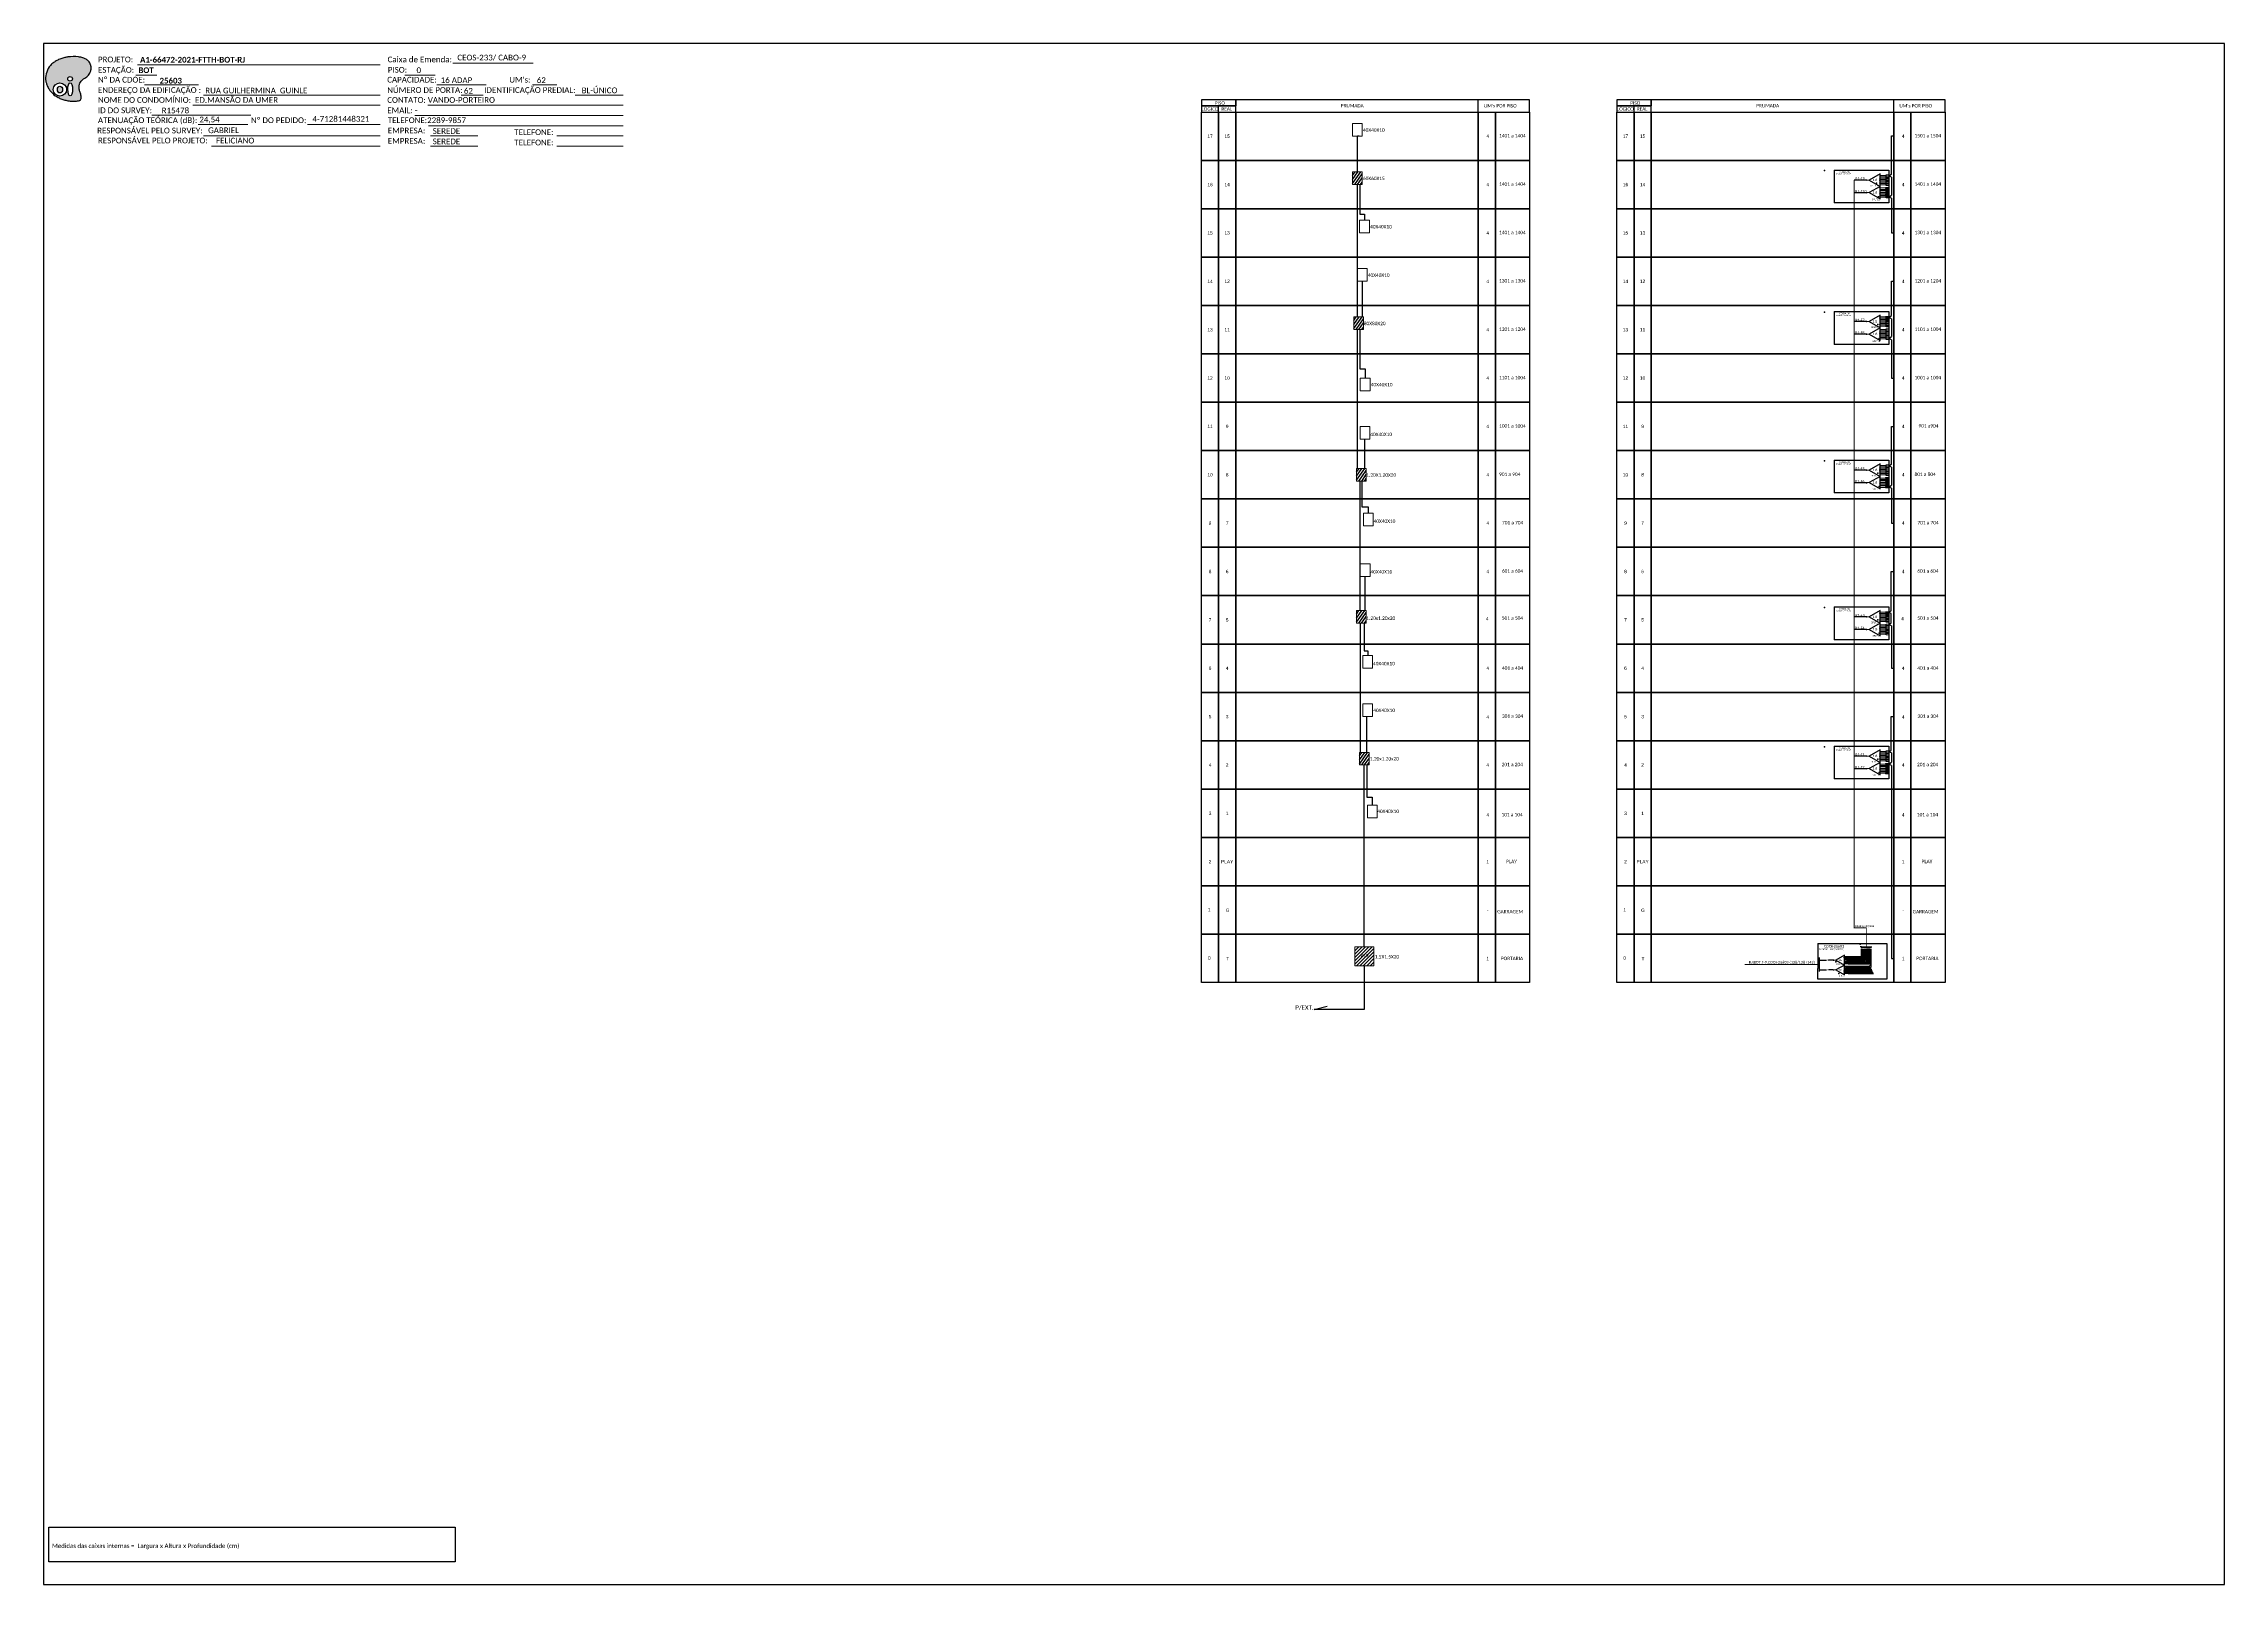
# Model space of a CAD drawing. Header units: metres. Extents: x -3 to 1679, y -2 to 592.
# Drawn here: x -3 to 838, y -2 to 592 of the extents above; entities that cross this region are included whole.
import ezdxf
from ezdxf.enums import TextEntityAlignment as Align

# ---------------------------------------------------------------- set-up
doc = ezdxf.new("R2010")
doc.units = ezdxf.units.M
doc.layers.add('CDOE', color=1, linetype='Continuous')
doc.styles.add('ARIAL', font='arial.ttf')
doc.styles.get("Standard").update_dxf_attribs({"font": 'arial.ttf'})
doc.styles.add('WMF-Calibri0', font='calibri.ttf')
doc.styles.add('WMF-Calibri1', font='calibrib.ttf')
doc.linetypes.add('RESERVA', pattern='A,0.5,-0.15,["RESERVA",Standard,S=0.18,R=0,X=0,Y=-0.1],-1.3', length=1.95)

# ---------------------------------------------------------------- blocks, each defined once
blk = doc.blocks.new('OI')
h = blk.add_hatch(color=40)
edge = h.paths.add_edge_path()
edge.add_spline(control_points=[(4.35, -0.67), (3.92, -0.99), (3.26, -1.5), (2.81, -2.59), (2.9, -3.5), (3.06, -4.27), (3.31, -4.85), (3.37, -5.39), (3.4, -5.88), (3.2, -6.4), (2.54, -6.61), (1.65, -6.63), (0.55, -6.67), (-0.56, -6.42), (-1.61, -6.14), (-2.77, -5.61), (-3.92, -4.77), (-4.89, -3.7), (-5.34, -2.65), (-5.6, -1.94), (-5.85, -0.96), (-5.71, 0.47), (-5.1, 2.02), (-4.14, 3.02), (-3.3, 3.61), (-2.37, 4.16), (-1.36, 4.44), (-0.56, 4.7), (0.79, 4.85), (2.24, 4.97), (3.79, 4.57), (4.67, 4.21), (5.44, 3.65), (5.76, 2.99), (6.03, 2.21), (6.01, 1.46), (5.72, 0.64), (5.31, 0.08), (4.88, -0.38), (4.51, -0.55), (4.35, -0.67)], knot_values=[0, 0, 0, 0, 1.60434, 2.417191, 3.427595, 4.282808, 4.776746, 5.304182, 5.888771, 6.258406, 6.858137, 7.79129, 8.986195, 10.124242, 11.187857, 12.242908, 13.953784, 15.414161, 16.515391, 17.349188, 17.675853, 19.552021, 21.515531, 22.568638, 23.63245, 24.621084, 25.782718, 26.745347, 27.142653, 29.870543, 31.004649, 31.921532, 32.709589, 33.801391, 34.042471, 35.192333, 35.971461, 36.628871, 37.254359, 37.836911, 37.836911, 37.836911, 37.836911], degree=3, periodic=0)
h.paths.add_polyline_path([(1.13, -0.87, -1), (-0.04, -0.87, -1)], flags=16)
edge = h.paths.add_edge_path(flags=16)
edge.add_ellipse((0.56, -3.59), major_axis=(-0.02, 1.71), ratio=0.361305, start_angle=0, end_angle=360)
h.paths.add_polyline_path([(-0.36, -3.62, -1), (-3.8, -3.62, -1)], flags=16)
edge = h.paths.add_edge_path(flags=0)
edge.add_ellipse((-2.08, -3.62), major_axis=(0, 0.885), ratio=0.758294, start_angle=0, end_angle=360)
at = {"color": 40}
for centre, radius in [((-2.08, -3.62), 1.72), ((0.54, -0.87), 0.587)]:
    blk.add_circle(centre, radius, dxfattribs=at)
blk.add_ellipse((-2.08, -3.62), major_axis=(0, 0.885), ratio=0.758294, start_param=-3.141592653589792, end_param=3.141592653589792, dxfattribs=at)
blk.add_ellipse((0.56, -3.59), major_axis=(-0.02, 1.71), ratio=0.361305, dxfattribs=at)
at = {"color": 40, "start_tangent": (-0.800898, -0.598801), "end_tangent": (-0.800898, -0.598801)}
blk.add_spline([(4.35, -0.67), (3.2, -1.78), (2.9, -2.54), (2.92, -3.55), (3.12, -4.38), (3.28, -4.85), (3.37, -5.37), (3.35, -5.95), (3.2, -6.29), (2.66, -6.55), (1.73, -6.63), (0.54, -6.62), (-0.58, -6.41), (-1.6, -6.11), (-2.56, -5.67), (-3.95, -4.67), (-4.89, -3.56), (-5.37, -2.56), (-5.64, -1.78), (-5.72, -1.46), (-5.63, 0.42), (-4.84, 2.22), (-4.13, 2.99), (-3.27, 3.62), (-2.4, 4.09), (-1.3, 4.47), (-0.37, 4.72), (0.02, 4.77), (2.75, 4.8), (3.85, 4.53), (4.69, 4.16), (5.31, 3.68), (5.85, 2.73), (5.93, 2.5), (5.94, 1.35), (5.67, 0.62), (5.29, 0.08), (4.84, -0.36), (4.35, -0.67)], degree=3, dxfattribs=at)
blk = doc.blocks.new('SPLT_1-8_DIV_DIR')
h = blk.add_hatch(color=3)
h.dxf.hatch_style = 1
edge = h.paths.add_edge_path()
edge.add_arc((12.8, 4), 0.242, 0, 360)
h = blk.add_hatch(color=3)
h.dxf.hatch_style = 1
edge = h.paths.add_edge_path()
edge.add_arc((13.3, 2.9), 0.242, 0, 360)
h = blk.add_hatch(color=3)
h.dxf.hatch_style = 1
edge = h.paths.add_edge_path()
edge.add_arc((13.8, 1.7), 0.242, 0, 360)
h = blk.add_hatch(color=3)
h.dxf.hatch_style = 1
edge = h.paths.add_edge_path()
edge.add_arc((14.3, 0.6), 0.242, 0, 360)
h = blk.add_hatch(color=3)
h.dxf.hatch_style = 1
edge = h.paths.add_edge_path()
edge.add_arc((14.8, -0.6), 0.242, 0, 360)
h = blk.add_hatch(color=3)
h.dxf.hatch_style = 1
edge = h.paths.add_edge_path()
edge.add_arc((15.3, -1.7), 0.242, 0, 360)
h = blk.add_hatch(color=3)
h.dxf.hatch_style = 1
edge = h.paths.add_edge_path()
edge.add_arc((15.8, -2.9), 0.242, 0, 360)
h = blk.add_hatch(color=3)
h.dxf.hatch_style = 1
edge = h.paths.add_edge_path()
edge.add_arc((16.3, -4), 0.242, 0, 360)
at = {"color": 1, "lineweight": 0}
blk.add_lwpolyline([(2.2, 0), (0, 0)], dxfattribs=at)
at = {"color": 1}
blk.add_lwpolyline([(11.9, 5.4), (2.2, 0), (11.9, -5.4), (11.9, 5.4)], dxfattribs=at)
at = {"color": 7, "lineweight": 0}
for points in [[(12.8, 4), (11.9, 4)], [(11.9, 2.9), (13.3, 2.9)], [(11.9, 1.7), (13.8, 1.7)], [(11.9, 0.6), (14.3, 0.6)], [(11.9, -0.6), (14.8, -0.6)], [(11.9, -1.7), (15.3, -1.7)], [(11.9, -2.9), (15.8, -2.9)], [(11.9, -4), (16.3, -4)]]:
    blk.add_lwpolyline(points, dxfattribs=at)
at = {"color": 3}
for centre in [(12.8, 4), (13.3, 2.9), (13.8, 1.7), (14.3, 0.6), (14.8, -0.6), (15.3, -1.7), (15.8, -2.9), (16.3, -4)]:
    blk.add_circle(centre, 0.242, dxfattribs=at)
at = {"color": 1, "style": 'ARIAL'}
for s, height, p in [('1:8', 2, (5.3, -0.9)), ('S1', 0.75, (10.5, 3.8)), ('S2', 0.75, (10.5, 2.6)), ('S3', 0.75, (10.5, 1.4)), ('S4', 0.75, (10.5, 0.2)), ('S5', 0.75, (10.5, -1)), ('S6', 0.75, (10.5, -2.1)), ('S7', 0.75, (10.5, -3.2)), ('S8', 0.75, (10.5, -4.4))]:
    blk.add_text(s, height=height, dxfattribs=at).set_placement(p)
blk = doc.blocks.new('A$C415C251F')
at = {"color": 3}
blk.add_point((0, 0), dxfattribs=at)
blk = doc.blocks.new('LEG_CDOIA8_C-SPLT_DIR')
at = {"color": 3}
blk.add_blockref('A$C415C251F', (0, 0), dxfattribs=at)
at = {"color": 1, "style": 'WMF-Calibri0', "flags": 4}
blk.add_attdef('CDO', (-26.8, -2.6), '', height=2, dxfattribs=at)
blk.add_attdef('MODELO', text='', height=1.5, dxfattribs=at).set_placement((-22.2, -4.5), align=Align.CENTER)
at = {"style": 'ARIAL', "flags": 4}
blk.add_attdef('SPLITAGEM', text='', height=1.5, dxfattribs=at).set_placement((-18.4, -12.6), align=Align.CENTER)
blk = doc.blocks.new('SPLITTER_')
blk.add_point((0, 0))
at = {"style": 'ARIAL', "flags": 4}
blk.add_attdef('SPLT', (0, -3.3), '', height=1.5, dxfattribs=at)
blk = doc.blocks.new('LEG_CDOIA8_C-SPLT_ESQ')
at = {"color": 3, "extrusion": (0, 0, -1), "xscale": -1, "zscale": -1}
blk.add_blockref('A$C415C251F', (0, 0), dxfattribs=at)
at = {"style": 'ARIAL', "flags": 4}
blk.add_attdef('SPLITAGEM', text='', height=1.5, dxfattribs=at).set_placement((18.6, -12.6), align=Align.CENTER)
at = {"color": 1, "style": 'WMF-Calibri0', "flags": 4}
blk.add_attdef('MODELO', text='', height=1.5, dxfattribs=at).set_placement((22.5, -4.5), align=Align.CENTER)
blk.add_attdef('CDO', (21.4, -2.6), '', height=2, dxfattribs=at)
blk = doc.blocks.new('SPLT_1-8_SC-APC')
at = {"color": 1, "lineweight": 0}
blk.add_lwpolyline([(-17, -7.5), (-19.3, -7.5)], dxfattribs=at)
at = {"color": 1}
blk.add_lwpolyline([(-7.4, -2.1), (-17, -7.5), (-7.4, -13), (-7.4, -2.1)], dxfattribs=at)
at = {"color": 3, "lineweight": 0}
for points in [[(-3, -3.5), (-7.4, -3.5)], [(-7.4, -4.7), (-3, -4.7)], [(-7.4, -5.8), (-3, -5.8)], [(-7.4, -7), (-3, -7)], [(-7.4, -8.1), (-3, -8.1)], [(-7.4, -9.3), (-3, -9.3)], [(-7.4, -10.4), (-3, -10.4)], [(-7.4, -11.6), (-3, -11.6)], [(-2.4, -3), (-2.4, -4)], [(-2.4, -3), (0, -3)], [(-2.4, -4), (0, -4)], [(-2.4, -4.2), (-2.4, -5.2)], [(-2.4, -4.2), (0, -4.2)], [(-2.4, -5.2), (0, -5.2)], [(-2.4, -5.3), (-2.4, -6.3)], [(-2.4, -5.3), (0, -5.3)], [(-2.4, -6.3), (0, -6.3)], [(-2.4, -6.5), (-2.4, -7.5)], [(-2.4, -6.5), (0, -6.5)], [(-2.4, -7.5), (0, -7.5)], [(-2.4, -7.6), (-2.4, -8.6)], [(-2.4, -7.6), (0, -7.6)], [(-2.4, -8.6), (0, -8.6)], [(-2.4, -8.8), (-2.4, -9.8)], [(-2.4, -8.8), (0, -8.8)], [(-2.4, -9.8), (0, -9.8)], [(-2.4, -9.9), (-2.4, -10.9)], [(-2.4, -9.9), (0, -9.9)], [(-2.4, -10.9), (0, -10.9)], [(-2.4, -11.1), (-2.4, -12.1)], [(-2.4, -11.1), (0, -11.1)], [(-2.4, -12.1), (0, -12.1)]]:
    blk.add_lwpolyline(points, dxfattribs=at)
for points in [[(-3, -3.2), (-2.4, -3.2), (-2.4, -3.8), (-3, -3.8)], [(-3, -4.4), (-2.4, -4.4), (-2.4, -5), (-3, -5)], [(-3, -5.5), (-2.4, -5.5), (-2.4, -6.1), (-3, -6.1)], [(-3, -6.7), (-2.4, -6.7), (-2.4, -7.3), (-3, -7.3)], [(-3, -7.8), (-2.4, -7.8), (-2.4, -8.4), (-3, -8.4)], [(-3, -9), (-2.4, -9), (-2.4, -9.6), (-3, -9.6)], [(-3, -10.1), (-2.4, -10.1), (-2.4, -10.7), (-3, -10.7)], [(-3, -11.3), (-2.4, -11.3), (-2.4, -11.9), (-3, -11.9)]]:
    blk.add_lwpolyline(points, close=True, dxfattribs=at)
at = {"color": 1, "style": 'ARIAL'}
for s, height, p in [('1:8', 2, (-13.9, -8.4)), ('S1', 0.75, (-8.7, -3.8)), ('S2', 0.75, (-8.7, -5)), ('S3', 0.75, (-8.7, -6.2)), ('S4', 0.75, (-8.7, -7.4)), ('S5', 0.75, (-8.7, -8.6)), ('S6', 0.75, (-8.7, -9.7)), ('S7', 0.75, (-8.7, -10.8)), ('S8', 0.75, (-8.7, -11.9))]:
    blk.add_text(s, height=height, dxfattribs=at).set_placement(p)

msp = doc.modelspace()

# ---------------------------------------------------------------- hatches: boundary and pattern name
h = msp.add_hatch(color=3)
h.dxf.hatch_style = 1
edge = h.paths.add_edge_path()
edge.add_arc((700.04, 538.96), 0.112, 0, 360)
h = msp.add_hatch(color=3)
h.dxf.hatch_style = 1
edge = h.paths.add_edge_path()
edge.add_arc((700, 534.08), 0.112, 0, 360)
h = msp.add_hatch(color=3)
h.dxf.hatch_style = 1
edge = h.paths.add_edge_path()
edge.add_arc((700, 479.53), 0.112, 0, 360)
h = msp.add_hatch(color=3)
h.dxf.hatch_style = 1
edge = h.paths.add_edge_path()
edge.add_arc((700.04, 484.41), 0.112, 0, 360)
h = msp.add_hatch(color=3)
h.dxf.hatch_style = 1
edge = h.paths.add_edge_path()
edge.add_arc((700, 422.26), 0.112, 0, 360)
h = msp.add_hatch(color=3)
h.dxf.hatch_style = 1
edge = h.paths.add_edge_path()
edge.add_arc((700.04, 427.14), 0.112, 0, 360)
h = msp.add_hatch(color=3)
h.dxf.hatch_style = 1
edge = h.paths.add_edge_path()
edge.add_arc((700.04, 370.55), 0.112, 0, 360)
h = msp.add_hatch(color=3)
h.dxf.hatch_style = 1
edge = h.paths.add_edge_path()
edge.add_arc((700, 365.67), 0.112, 0, 360)
h = msp.add_hatch(color=3)
h.dxf.hatch_style = 1
edge = h.paths.add_edge_path()
edge.add_arc((700, 312.01), 0.112, 0, 360)
h = msp.add_hatch(color=3)
h.dxf.hatch_style = 1
edge = h.paths.add_edge_path()
edge.add_arc((700.04, 316.89), 0.112, 0, 360)
at = {"linetype": 'Continuous'}
h = msp.add_hatch(dxfattribs=at)
h.set_pattern_fill('ANSI31', color=1, scale=0.289112, style=0)
h.set_pattern_definition([(45, (-812.6278, -571.0073), (-0.64907423, 0.64907423), [])])
h.paths.add_polyline_path([(506.29, 243.37), (502.64, 243.37), (502.64, 236.06), (509.95, 236.06), (509.95, 243.37)])
h.paths.add_polyline_path([(504.97, 239.13), (507.91, 239.13), (507.91, 240.73), (504.97, 240.73)], flags=24)
h = msp.add_hatch(color=3)
h.dxf.hatch_style = 1
edge = h.paths.add_edge_path()
edge.add_arc((687.24, 238.22), 0.0886, 0, 360)
h = msp.add_hatch(color=3)
h.dxf.hatch_style = 1
edge = h.paths.add_edge_path()
edge.add_arc((687.24, 234.46), 0.0886, 0, 360)
at = {"layer": 'CDOE', "linetype": 'Continuous'}
h = msp.add_hatch(dxfattribs=at)
h.set_pattern_fill('ANSI31', color=1, scale=0.2849, angle=10, style=0)
h.set_pattern_definition([(55, (-27.7875, 44.687), (-0.7409709, 0.5188334), [])])
h.paths.add_polyline_path([(505.5, 542.1), (501.76, 542.1), (501.76, 537.24), (505.5, 537.24)])
h.paths.add_polyline_path([(505.45, 538.63), (514.31, 538.63), (514.31, 540.62), (505.45, 540.62)], flags=9)
h = msp.add_hatch(dxfattribs=at)
h.set_pattern_fill('ANSI31', color=1, scale=0.2849, angle=10, style=0)
h.set_pattern_definition([(55, (-27.2813, -11.1991), (-0.7409709, 0.5188334), [])])
h.paths.add_polyline_path([(506, 486.21), (502.27, 486.21), (502.27, 481.36), (506, 481.36)])
h.paths.add_polyline_path([(505.96, 482.75), (514.82, 482.75), (514.82, 484.74), (505.96, 484.74)], flags=9)
h = msp.add_hatch(dxfattribs=at)
h.set_pattern_fill('ANSI31', color=1, scale=0.2849, angle=10, style=0)
h.set_pattern_definition([(55, (-26.2235, -69.64535), (-0.7409709, 0.5188334), [])])
h.paths.add_polyline_path([(507.06, 427.77), (503.33, 427.77), (503.33, 422.91), (507.06, 422.91)])
h.paths.add_polyline_path([(507.02, 424.3), (515.88, 424.3), (515.88, 426.29), (507.02, 426.29)], flags=9)
h = msp.add_hatch(dxfattribs=at)
h.set_pattern_fill('ANSI31', color=1, scale=0.2849, angle=10, style=0)
h.set_pattern_definition([(55, (-26.25155, -124.41395), (-0.7409709, 0.5188334), [])])
h.paths.add_polyline_path([(507.03, 373), (503.3, 373), (503.3, 368.14), (507.03, 368.14)])
h.paths.add_polyline_path([(506.99, 369.53), (515.85, 369.53), (515.85, 371.52), (506.99, 371.52)], flags=9)
h = msp.add_hatch(dxfattribs=at)
h.set_pattern_fill('ANSI31', color=1, scale=0.2849, angle=10, style=0)
h.set_pattern_definition([(55, (-25.1261, -179.069), (-0.7409709, 0.5188334), [])])
h.paths.add_polyline_path([(508.16, 318.34), (504.43, 318.34), (504.43, 313.49), (508.16, 313.49)])
h.paths.add_polyline_path([(508.11, 314.88), (516.98, 314.88), (516.98, 316.87), (508.11, 316.87)], flags=9)

# ---------------------------------------------------------------- linework, layer by layer
at = {"color": 7}
msp.add_lwpolyline([(-3.02, -2.43), (837.98, -2.43), (837.98, 591.57), (-3.02, 591.57)], close=True, dxfattribs=at)
at = {"lineweight": 0}
for points in [[(33.2, 583.45), (126.71, 583.45)], [(154.82, 584.06), (185.75, 584.06)], [(32.57, 579.42), (40.63, 579.42)], [(136.3, 579.47), (147.97, 579.47)], [(148.67, 575.64), (167.6, 575.64)], [(38.7, 564.05), (76.91, 564.05)], [(54.5, 567.83), (126.71, 567.83)], [(58.7, 571.66), (126.71, 571.66)], [(140.15, 563.84), (220.48, 563.84)], [(145.12, 567.83), (220.48, 567.83)], [(145.42, 559.86), (220.48, 559.86)]]:
    msp.add_lwpolyline(points, dxfattribs=at)
at = {"color": 7, "lineweight": 0}
for points in [[(35.84, 575.64), (56.73, 575.64)], [(185.52, 575.64), (194.95, 575.64)], [(158, 571.66), (166.55, 571.66)], [(201.94, 571.66), (220.44, 571.66)], [(56.59, 560.4), (75.68, 560.4)], [(58.7, 556.03), (126.71, 556.03)], [(98.72, 560.4), (126.73, 560.4)], [(146.17, 556.03), (164.39, 556.03)], [(194.91, 556.03), (220.48, 556.03)], [(61.76, 552.04), (126.71, 552.04)], [(146.17, 552.04), (164.39, 552.04)], [(194.91, 552.04), (220.48, 552.04)]]:
    msp.add_lwpolyline(points, dxfattribs=at)
at = {"color": 0}
for points in [[(443.52, 567.55), (456.7, 567.55), (456.7, 569.89), (443.52, 569.89)], [(443.52, 565.21), (456.7, 565.21), (456.7, 567.55), (443.52, 567.55)], [(603.73, 567.55), (616.91, 567.55), (616.91, 569.89), (603.73, 569.89)], [(603.73, 565.21), (616.91, 565.21), (616.91, 567.55), (603.73, 567.55)], [(-1.01, 19.57), (155.73, 19.57), (155.73, 6.22), (-1.01, 6.22)]]:
    msp.add_lwpolyline(points, close=True, dxfattribs=at)
for points in [[(443.52, 565.21), (450.11, 565.21), (450.11, 546.56), (443.52, 546.56)], [(450.11, 565.21), (456.7, 565.21), (456.7, 546.56), (450.11, 546.56)], [(456.7, 565.21), (550.26, 565.21), (550.26, 546.56), (456.7, 546.56)], [(550.26, 565.21), (556.85, 565.21), (556.85, 546.56), (550.26, 546.56)], [(556.85, 565.21), (570.03, 565.21), (570.03, 546.56), (556.85, 546.56)], [(603.73, 565.21), (610.32, 565.21), (610.32, 546.56), (603.73, 546.56)], [(610.32, 565.21), (616.91, 565.21), (616.91, 546.56), (610.32, 546.56)], [(616.91, 565.21), (710.46, 565.21), (710.46, 546.56), (616.91, 546.56)], [(710.46, 565.21), (717.05, 565.21), (717.05, 546.56), (710.46, 546.56)], [(717.05, 565.21), (730.24, 565.21), (730.24, 546.56), (717.05, 546.56)], [(443.52, 546.56), (450.11, 546.56), (450.11, 527.92), (443.52, 527.92)], [(450.11, 546.56), (456.7, 546.56), (456.7, 527.92), (450.11, 527.92)], [(456.7, 546.56), (550.26, 546.56), (550.26, 527.92), (456.7, 527.92)], [(550.26, 546.56), (556.85, 546.56), (556.85, 527.92), (550.26, 527.92)], [(556.85, 546.56), (570.03, 546.56), (570.03, 527.92), (556.85, 527.92)], [(603.73, 546.56), (610.32, 546.56), (610.32, 527.92), (603.73, 527.92)], [(610.32, 546.56), (616.91, 546.56), (616.91, 527.92), (610.32, 527.92)], [(616.91, 546.56), (710.46, 546.56), (710.46, 527.92), (616.91, 527.92)], [(710.46, 546.56), (717.05, 546.56), (717.05, 527.92), (710.46, 527.92)], [(717.05, 546.56), (730.24, 546.56), (730.24, 527.92), (717.05, 527.92)], [(443.52, 527.92), (450.11, 527.92), (450.11, 509.27), (443.52, 509.27)], [(450.11, 527.92), (456.7, 527.92), (456.7, 509.27), (450.11, 509.27)], [(456.7, 527.92), (550.26, 527.92), (550.26, 509.27), (456.7, 509.27)], [(550.26, 527.92), (556.85, 527.92), (556.85, 509.27), (550.26, 509.27)], [(556.85, 527.92), (570.03, 527.92), (570.03, 509.27), (556.85, 509.27)], [(603.73, 527.92), (610.32, 527.92), (610.32, 509.27), (603.73, 509.27)], [(610.32, 527.92), (616.91, 527.92), (616.91, 509.27), (610.32, 509.27)], [(616.91, 527.92), (710.46, 527.92), (710.46, 509.27), (616.91, 509.27)], [(710.46, 527.92), (717.05, 527.92), (717.05, 509.27), (710.46, 509.27)], [(717.05, 527.92), (730.24, 527.92), (730.24, 509.27), (717.05, 509.27)], [(443.52, 509.27), (450.11, 509.27), (450.11, 490.63), (443.52, 490.63)], [(450.11, 509.27), (456.7, 509.27), (456.7, 490.63), (450.11, 490.63)], [(456.7, 509.27), (550.26, 509.27), (550.26, 490.63), (456.7, 490.63)], [(550.26, 509.27), (556.85, 509.27), (556.85, 490.63), (550.26, 490.63)], [(556.85, 509.27), (570.03, 509.27), (570.03, 490.63), (556.85, 490.63)], [(603.73, 509.27), (610.32, 509.27), (610.32, 490.63), (603.73, 490.63)], [(610.32, 509.27), (616.91, 509.27), (616.91, 490.63), (610.32, 490.63)], [(616.91, 509.27), (710.46, 509.27), (710.46, 490.63), (616.91, 490.63)], [(710.46, 509.27), (717.05, 509.27), (717.05, 490.63), (710.46, 490.63)], [(717.05, 509.27), (730.24, 509.27), (730.24, 490.63), (717.05, 490.63)], [(443.52, 490.63), (450.11, 490.63), (450.11, 471.98), (443.52, 471.98)], [(450.11, 490.63), (456.7, 490.63), (456.7, 471.98), (450.11, 471.98)], [(456.7, 490.63), (550.26, 490.63), (550.26, 471.98), (456.7, 471.98)], [(550.26, 490.63), (556.85, 490.63), (556.85, 471.98), (550.26, 471.98)], [(556.85, 490.63), (570.03, 490.63), (570.03, 471.98), (556.85, 471.98)], [(603.73, 490.63), (610.32, 490.63), (610.32, 471.98), (603.73, 471.98)], [(610.32, 490.63), (616.91, 490.63), (616.91, 471.98), (610.32, 471.98)], [(616.91, 490.63), (710.46, 490.63), (710.46, 471.98), (616.91, 471.98)], [(710.46, 490.63), (717.05, 490.63), (717.05, 471.98), (710.46, 471.98)], [(717.05, 490.63), (730.24, 490.63), (730.24, 471.98), (717.05, 471.98)], [(443.52, 471.98), (450.11, 471.98), (450.11, 453.33), (443.52, 453.33)], [(450.11, 471.98), (456.7, 471.98), (456.7, 453.33), (450.11, 453.33)], [(456.7, 471.98), (550.26, 471.98), (550.26, 453.33), (456.7, 453.33)], [(550.26, 471.98), (556.85, 471.98), (556.85, 453.33), (550.26, 453.33)], [(556.85, 471.98), (570.03, 471.98), (570.03, 453.33), (556.85, 453.33)], [(603.73, 471.98), (610.32, 471.98), (610.32, 453.33), (603.73, 453.33)], [(610.32, 471.98), (616.91, 471.98), (616.91, 453.33), (610.32, 453.33)], [(616.91, 471.98), (710.46, 471.98), (710.46, 453.33), (616.91, 453.33)], [(710.46, 471.98), (717.05, 471.98), (717.05, 453.33), (710.46, 453.33)], [(717.05, 471.98), (730.24, 471.98), (730.24, 453.33), (717.05, 453.33)], [(443.52, 453.33), (450.11, 453.33), (450.11, 434.69), (443.52, 434.69)], [(450.11, 453.33), (456.7, 453.33), (456.7, 434.69), (450.11, 434.69)], [(456.7, 453.33), (550.26, 453.33), (550.26, 434.69), (456.7, 434.69)], [(550.26, 453.33), (556.85, 453.33), (556.85, 434.69), (550.26, 434.69)], [(556.85, 453.33), (570.03, 453.33), (570.03, 434.69), (556.85, 434.69)], [(603.73, 453.33), (610.32, 453.33), (610.32, 434.69), (603.73, 434.69)], [(610.32, 453.33), (616.91, 453.33), (616.91, 434.69), (610.32, 434.69)], [(616.91, 453.33), (710.46, 453.33), (710.46, 434.69), (616.91, 434.69)], [(710.46, 453.33), (717.05, 453.33), (717.05, 434.69), (710.46, 434.69)], [(717.05, 453.33), (730.24, 453.33), (730.24, 434.69), (717.05, 434.69)], [(443.52, 434.69), (450.11, 434.69), (450.11, 416.04), (443.52, 416.04)], [(450.11, 434.69), (456.7, 434.69), (456.7, 416.04), (450.11, 416.04)], [(456.7, 434.69), (550.26, 434.69), (550.26, 416.04), (456.7, 416.04)], [(550.26, 434.69), (556.85, 434.69), (556.85, 416.04), (550.26, 416.04)], [(556.85, 434.69), (570.03, 434.69), (570.03, 416.04), (556.85, 416.04)], [(603.73, 434.69), (610.32, 434.69), (610.32, 416.04), (603.73, 416.04)], [(610.32, 434.69), (616.91, 434.69), (616.91, 416.04), (610.32, 416.04)], [(616.91, 434.69), (710.46, 434.69), (710.46, 416.04), (616.91, 416.04)], [(710.46, 434.69), (717.05, 434.69), (717.05, 416.04), (710.46, 416.04)], [(717.05, 434.69), (730.24, 434.69), (730.24, 416.04), (717.05, 416.04)], [(443.52, 416.04), (450.11, 416.04), (450.11, 397.39), (443.52, 397.39)], [(450.11, 416.04), (456.7, 416.04), (456.7, 397.39), (450.11, 397.39)], [(456.7, 416.04), (550.26, 416.04), (550.26, 397.39), (456.7, 397.39)], [(550.26, 416.04), (556.85, 416.04), (556.85, 397.39), (550.26, 397.39)], [(556.85, 416.04), (570.03, 416.04), (570.03, 397.39), (556.85, 397.39)], [(603.73, 416.04), (610.32, 416.04), (610.32, 397.39), (603.73, 397.39)], [(610.32, 416.04), (616.91, 416.04), (616.91, 397.39), (610.32, 397.39)], [(616.91, 416.04), (710.46, 416.04), (710.46, 397.39), (616.91, 397.39)], [(710.46, 416.04), (717.05, 416.04), (717.05, 397.39), (710.46, 397.39)], [(717.05, 416.04), (730.24, 416.04), (730.24, 397.39), (717.05, 397.39)], [(443.52, 397.39), (450.11, 397.39), (450.11, 378.75), (443.52, 378.75)], [(450.11, 397.39), (456.7, 397.39), (456.7, 378.75), (450.11, 378.75)], [(456.7, 397.39), (550.26, 397.39), (550.26, 378.75), (456.7, 378.75)], [(550.26, 397.39), (556.85, 397.39), (556.85, 378.75), (550.26, 378.75)], [(556.85, 397.39), (570.03, 397.39), (570.03, 378.75), (556.85, 378.75)], [(603.73, 397.39), (610.32, 397.39), (610.32, 378.75), (603.73, 378.75)], [(610.32, 397.39), (616.91, 397.39), (616.91, 378.75), (610.32, 378.75)], [(616.91, 397.39), (710.46, 397.39), (710.46, 378.75), (616.91, 378.75)], [(710.46, 397.39), (717.05, 397.39), (717.05, 378.75), (710.46, 378.75)], [(717.05, 397.39), (730.24, 397.39), (730.24, 378.75), (717.05, 378.75)], [(443.52, 378.75), (450.11, 378.75), (450.11, 360.1), (443.52, 360.1)], [(450.11, 378.75), (456.7, 378.75), (456.7, 360.1), (450.11, 360.1)], [(456.7, 378.75), (550.26, 378.75), (550.26, 360.1), (456.7, 360.1)], [(550.26, 378.75), (556.85, 378.75), (556.85, 360.1), (550.26, 360.1)], [(556.85, 378.75), (570.03, 378.75), (570.03, 360.1), (556.85, 360.1)], [(603.73, 378.75), (610.32, 378.75), (610.32, 360.1), (603.73, 360.1)], [(610.32, 378.75), (616.91, 378.75), (616.91, 360.1), (610.32, 360.1)], [(616.91, 378.75), (710.46, 378.75), (710.46, 360.1), (616.91, 360.1)], [(710.46, 378.75), (717.05, 378.75), (717.05, 360.1), (710.46, 360.1)], [(717.05, 378.75), (730.24, 378.75), (730.24, 360.1), (717.05, 360.1)], [(443.52, 360.1), (450.11, 360.1), (450.11, 341.46), (443.52, 341.46)], [(450.11, 360.1), (456.7, 360.1), (456.7, 341.46), (450.11, 341.46)], [(456.7, 360.1), (550.26, 360.1), (550.26, 341.46), (456.7, 341.46)], [(550.26, 360.1), (556.85, 360.1), (556.85, 341.46), (550.26, 341.46)], [(556.85, 360.1), (570.03, 360.1), (570.03, 341.46), (556.85, 341.46)], [(603.73, 360.1), (610.32, 360.1), (610.32, 341.46), (603.73, 341.46)], [(610.32, 360.1), (616.91, 360.1), (616.91, 341.46), (610.32, 341.46)], [(616.91, 360.1), (710.46, 360.1), (710.46, 341.46), (616.91, 341.46)], [(710.46, 360.1), (717.05, 360.1), (717.05, 341.46), (710.46, 341.46)], [(717.05, 360.1), (730.24, 360.1), (730.24, 341.46), (717.05, 341.46)], [(443.52, 341.46), (450.11, 341.46), (450.11, 322.81), (443.52, 322.81)], [(450.11, 341.46), (456.7, 341.46), (456.7, 322.81), (450.11, 322.81)], [(456.7, 341.46), (550.26, 341.46), (550.26, 322.81), (456.7, 322.81)], [(550.26, 341.46), (556.85, 341.46), (556.85, 322.81), (550.26, 322.81)], [(556.85, 341.46), (570.03, 341.46), (570.03, 322.81), (556.85, 322.81)], [(603.73, 341.46), (610.32, 341.46), (610.32, 322.81), (603.73, 322.81)], [(610.32, 341.46), (616.91, 341.46), (616.91, 322.81), (610.32, 322.81)], [(616.91, 341.46), (710.46, 341.46), (710.46, 322.81), (616.91, 322.81)], [(710.46, 341.46), (717.05, 341.46), (717.05, 322.81), (710.46, 322.81)], [(717.05, 341.46), (730.24, 341.46), (730.24, 322.81), (717.05, 322.81)], [(443.52, 322.81), (450.11, 322.81), (450.11, 304.16), (443.52, 304.16)], [(450.11, 322.81), (456.7, 322.81), (456.7, 304.16), (450.11, 304.16)], [(456.7, 322.81), (550.26, 322.81), (550.26, 304.16), (456.7, 304.16)], [(550.26, 322.81), (556.85, 322.81), (556.85, 304.16), (550.26, 304.16)], [(556.85, 322.81), (570.03, 322.81), (570.03, 304.16), (556.85, 304.16)], [(603.73, 322.81), (610.32, 322.81), (610.32, 304.16), (603.73, 304.16)], [(610.32, 322.81), (616.91, 322.81), (616.91, 304.16), (610.32, 304.16)], [(616.91, 322.81), (710.46, 322.81), (710.46, 304.16), (616.91, 304.16)], [(710.46, 322.81), (717.05, 322.81), (717.05, 304.16), (710.46, 304.16)], [(717.05, 322.81), (730.24, 322.81), (730.24, 304.16), (717.05, 304.16)], [(443.52, 304.16), (450.11, 304.16), (450.11, 285.52), (443.52, 285.52)], [(450.11, 304.16), (456.7, 304.16), (456.7, 285.52), (450.11, 285.52)], [(456.7, 304.16), (550.26, 304.16), (550.26, 285.52), (456.7, 285.52)], [(550.26, 304.16), (556.85, 304.16), (556.85, 285.52), (550.26, 285.52)], [(556.85, 304.16), (570.03, 304.16), (570.03, 285.52), (556.85, 285.52)], [(603.73, 304.16), (610.32, 304.16), (610.32, 285.52), (603.73, 285.52)], [(610.32, 304.16), (616.91, 304.16), (616.91, 285.52), (610.32, 285.52)], [(616.91, 304.16), (710.46, 304.16), (710.46, 285.52), (616.91, 285.52)], [(710.46, 304.16), (717.05, 304.16), (717.05, 285.52), (710.46, 285.52)], [(717.05, 304.16), (730.24, 304.16), (730.24, 285.52), (717.05, 285.52)], [(443.52, 285.52), (450.11, 285.52), (450.11, 266.87), (443.52, 266.87)], [(450.11, 285.52), (456.7, 285.52), (456.7, 266.87), (450.11, 266.87)], [(456.7, 285.52), (550.26, 285.52), (550.26, 266.87), (456.7, 266.87)], [(550.26, 285.52), (556.85, 285.52), (556.85, 266.87), (550.26, 266.87)], [(556.85, 285.52), (570.03, 285.52), (570.03, 266.87), (556.85, 266.87)], [(603.73, 285.52), (610.32, 285.52), (610.32, 266.87), (603.73, 266.87)], [(610.32, 285.52), (616.91, 285.52), (616.91, 266.87), (610.32, 266.87)], [(616.91, 285.52), (710.46, 285.52), (710.46, 266.87), (616.91, 266.87)], [(710.46, 285.52), (717.05, 285.52), (717.05, 266.87), (710.46, 266.87)], [(717.05, 285.52), (730.24, 285.52), (730.24, 266.87), (717.05, 266.87)], [(443.52, 266.87), (450.11, 266.87), (450.11, 248.22), (443.52, 248.22)], [(450.11, 266.87), (456.7, 266.87), (456.7, 248.22), (450.11, 248.22)], [(456.7, 266.87), (550.26, 266.87), (550.26, 248.22), (456.7, 248.22)], [(550.26, 266.87), (556.85, 266.87), (556.85, 248.22), (550.26, 248.22)], [(556.85, 266.87), (570.03, 266.87), (570.03, 248.22), (556.85, 248.22)], [(603.73, 266.87), (610.32, 266.87), (610.32, 248.22), (603.73, 248.22)], [(610.32, 266.87), (616.91, 266.87), (616.91, 248.22), (610.32, 248.22)], [(616.91, 266.87), (710.46, 266.87), (710.46, 248.22), (616.91, 248.22)], [(710.46, 266.87), (717.05, 266.87), (717.05, 248.22), (710.46, 248.22)], [(717.05, 266.87), (730.24, 266.87), (730.24, 248.22), (717.05, 248.22)], [(443.52, 248.22), (450.11, 248.22), (450.11, 229.58), (443.52, 229.58)], [(450.11, 248.22), (456.7, 248.22), (456.7, 229.58), (450.11, 229.58)], [(456.7, 248.22), (550.26, 248.22), (550.26, 229.58), (456.7, 229.58)], [(550.26, 248.22), (556.85, 248.22), (556.85, 229.58), (550.26, 229.58)], [(556.85, 248.22), (570.03, 248.22), (570.03, 229.58), (556.85, 229.58)], [(603.73, 248.22), (610.32, 248.22), (610.32, 229.58), (603.73, 229.58)], [(610.32, 248.22), (616.91, 248.22), (616.91, 229.58), (610.32, 229.58)], [(616.91, 248.22), (710.46, 248.22), (710.46, 229.58), (616.91, 229.58)], [(710.46, 248.22), (717.05, 248.22), (717.05, 229.58), (710.46, 229.58)], [(717.05, 248.22), (730.24, 248.22), (730.24, 229.58), (717.05, 229.58)]]:
    msp.add_lwpolyline(points, close=True)
for points in [[(450.11, 565.21), (450.11, 567.55)], [(456.7, 565.21), (570.03, 565.21), (570.03, 569.89), (456.7, 569.89), (456.7, 569.89), (456.7, 567.55)], [(550.25, 565.21), (550.25, 569.89)], [(610.32, 565.21), (610.32, 567.55)], [(616.91, 565.21), (730.24, 565.21), (730.24, 569.89), (616.91, 569.89), (616.91, 569.89), (616.91, 567.55)], [(710.46, 565.21), (710.46, 569.89)], [(504.29, 555.89), (503.63, 555.89)]]:
    msp.add_lwpolyline(points)
at = {"color": 0, "lineweight": 0}
for points in [[(501.74, 560.8), (505.52, 560.8), (505.52, 555.89), (501.74, 555.89)], [(504.5, 523.5), (508.27, 523.5), (508.27, 518.6), (504.5, 518.6)], [(503.63, 504.86), (507.4, 504.86), (507.4, 499.95), (503.63, 499.95)], [(504.76, 462.66), (508.53, 462.66), (508.53, 457.75), (504.76, 457.75)], [(504.67, 444.01), (508.44, 444.01), (508.44, 439.1), (504.67, 439.1)], [(505.94, 410.55), (509.71, 410.55), (509.71, 405.64), (505.94, 405.64)], [(504.75, 391.05), (508.52, 391.05), (508.52, 386.15), (504.75, 386.15)], [(505.71, 355.67), (509.48, 355.67), (509.48, 350.76), (505.71, 350.76)], [(505.72, 337.09), (509.49, 337.09), (509.49, 332.18), (505.72, 332.18)], [(507.48, 297.97), (511.25, 297.97), (511.25, 293.06), (507.48, 293.06)]]:
    msp.add_lwpolyline(points, close=True, dxfattribs=at)
at = {"color": 3}
for points in [[(503.63, 542.15), (503.63, 555.89)], [(709.58, 541.3), (709.58, 556.08), (710.46, 556.08)], [(709.58, 540.08), (708.62, 540.56), (709.58, 541.3)], [(709.58, 540.08), (709.58, 533.17)], [(503.63, 486.21), (503.63, 537.24)], [(504.57, 537.24), (504.57, 525.87), (506.38, 525.87), (506.38, 523.5)], [(709.58, 531.95), (708.62, 532.43), (709.58, 533.17)], [(709.58, 531.95), (709.58, 518.6), (710.46, 518.6)], [(505.52, 499.95), (505.52, 486.21)], [(709.58, 486.75), (709.58, 499.95), (710.46, 499.95)], [(503.63, 427.77), (503.63, 481.3)], [(504.61, 481.3), (504.61, 466.25), (506.65, 466.25), (506.65, 462.66)], [(709.58, 485.53), (708.62, 486.01), (709.58, 486.75)], [(709.58, 485.53), (709.58, 478.62)], [(709.58, 477.4), (708.62, 477.88), (709.58, 478.62)], [(709.58, 477.4), (709.58, 462.66), (710.46, 462.66)], [(506.55, 427.77), (506.55, 439.1)], [(709.58, 429.48), (709.58, 444.01), (710.46, 444.01)], [(709.58, 428.26), (708.62, 428.74), (709.58, 429.48)], [(504.67, 378.75), (504.67, 422.91)], [(505.4, 422.91), (505.4, 412.99), (507.82, 412.99), (507.82, 410.55)], [(709.58, 420.13), (708.62, 420.61), (709.58, 421.35)], [(709.58, 428.26), (709.58, 421.35)], [(709.58, 420.13), (709.58, 406.72), (710.46, 406.72)], [(709.44, 372.96), (709.44, 388.07), (710.46, 388.07)], [(504.71, 373.04), (504.67, 378.75)], [(506.63, 373.04), (506.63, 386.15)], [(709.44, 371.92), (708.62, 372.33), (709.44, 372.96)], [(709.44, 368.26), (709.44, 371.92)], [(504.75, 368.18), (504.75, 318.34)], [(506.2, 368.18), (506.2, 357.47), (507.6, 357.47), (507.6, 355.67)], [(709.58, 367.15), (708.62, 367.63), (709.44, 368.26)], [(709.58, 367.15), (709.58, 350.78), (710.46, 350.78)], [(507.32, 318.34), (507.32, 332.18)], [(709.44, 319.22), (709.44, 332.13), (710.46, 332.13)], [(506.29, 243.37), (506.29, 313.49)], [(507.25, 313.49), (507.25, 301.11), (509.37, 301.11), (509.37, 297.97)], [(709.58, 318.11), (708.62, 318.6), (709.44, 319.22)], [(709.58, 313.31), (708.62, 313.8), (709.58, 314.53)], [(709.58, 318.11), (709.58, 314.53)], [(709.58, 313.31), (709.58, 238.9), (710.46, 238.9)], [(681.7, 238.22), (684.55, 238.22), (684.55, 238.22)], [(687.15, 238.22), (685.36, 238.22)]]:
    msp.add_lwpolyline(points, dxfattribs=at)
at = {"color": 1, "lineweight": 0}
for points in [[(501.76, 542.1), (505.5, 542.1), (505.5, 537.24), (501.76, 537.24)], [(502.27, 486.21), (506, 486.21), (506, 481.36), (502.27, 481.36)], [(503.33, 427.77), (507.06, 427.77), (507.06, 422.91), (503.33, 422.91)], [(503.3, 373.04), (507.03, 373.04), (507.03, 368.18), (503.3, 368.18)], [(504.43, 318.34), (508.16, 318.34), (508.16, 313.49), (504.43, 313.49)], [(502.64, 243.37), (509.95, 243.37), (509.95, 236.06), (502.64, 236.06)]]:
    msp.add_lwpolyline(points, close=True, dxfattribs=at)
at = {"color": 1}
for points in [[(687.54, 542.79), (708.58, 542.79), (708.58, 530.16), (687.54, 530.16)], [(687.54, 542.79), (687.54, 530.16)], [(687.54, 488.24), (708.58, 488.24), (708.58, 475.6), (687.54, 475.6)], [(687.54, 488.24), (687.54, 475.6)], [(687.54, 430.97), (708.58, 430.97), (708.58, 418.34), (687.54, 418.34)], [(687.54, 430.97), (687.54, 418.34)], [(687.55, 374.38), (708.58, 374.38), (708.58, 361.75), (687.55, 361.75)], [(687.55, 374.38), (687.55, 361.75)], [(687.55, 320.72), (708.58, 320.72), (708.58, 308.08), (687.55, 308.08)], [(687.55, 320.72), (687.55, 308.08)], [(681.23, 244.64), (681.23, 234.99)], [(681.23, 244.64), (707.78, 244.64), (707.78, 230.94), (681.23, 230.94), (681.23, 234.99)], [(681.7, 239.2), (681.7, 233.89)]]:
    msp.add_lwpolyline(points, dxfattribs=at)
at = {"color": 5, "const_width": 0.346}
for points in [[(695.18, 538.95), (695.18, 250.7), (699.88, 250.7), (699.88, 249.7)], [(699.88, 243.35), (699.88, 249.7)]]:
    msp.add_lwpolyline(points, dxfattribs=at)
at = {"color": 5}
for points in [[(700.03, 538.96), (695.18, 538.95)], [(699.99, 534.08), (695.14, 534.07)], [(699.99, 479.53), (695.14, 479.52)], [(700.03, 484.41), (695.18, 484.4)], [(699.99, 422.26), (695.14, 422.25)], [(700.03, 427.14), (695.18, 427.13)], [(700.04, 370.55), (695.18, 370.54)], [(699.99, 365.67), (695.14, 365.66)], [(699.99, 312.01), (695.14, 312)], [(700.04, 316.89), (695.18, 316.88)], [(691.74, 239.62), (698.04, 239.62), (698.04, 239.75)], [(691.74, 235.85), (701.22, 235.85)], [(691.92, 239.22), (698.43, 239.22), (698.43, 239.75)], [(692.17, 238.83), (698.83, 238.83), (698.83, 239.75)], [(692.26, 238.42), (699.23, 238.42), (699.23, 242.55)], [(692.43, 238.03), (699.63, 238.03), (699.63, 242.55)], [(692.56, 237.63), (700.03, 237.63), (700.03, 242.55)], [(692.67, 237.23), (700.43, 237.23), (700.43, 242.55)], [(692.78, 237.23), (699.81, 237.23)], [(692.83, 236.83), (700.83, 236.83), (700.82, 242.55)], [(692.95, 236.83), (699.81, 236.83)], [(698.04, 243.35), (697.58, 243.35)], [(698.04, 243.35), (700.82, 243.35)], [(698.04, 243.35), (698.04, 243.03)], [(698.04, 239.75), (698.04, 242.55)], [(698.43, 239.75), (698.43, 242.55)], [(698.44, 243.35), (698.44, 243.03)], [(698.83, 243.35), (698.83, 243.03)], [(698.83, 239.75), (698.83, 242.55)], [(699.23, 243.03), (699.23, 243.35)], [(699.23, 243.03), (699.23, 243.35)], [(699.63, 243.03), (699.63, 243.35)], [(700.03, 243.03), (700.03, 243.35)], [(700.42, 243.03), (700.42, 243.35)], [(700.82, 243.03), (700.82, 243.35)], [(700.82, 243.35), (701.21, 243.35)], [(701.21, 243.35), (701.96, 243.35)], [(701.22, 243.03), (701.22, 243.35)], [(701.22, 242.54), (701.22, 235.85)], [(701.62, 243.03), (701.62, 243.35)], [(701.62, 242.54), (701.62, 235.45)], [(701.96, 243.35), (702.01, 243.35)], [(691.92, 235.45), (701.62, 235.45)], [(692.09, 235.06), (701.79, 235.06)]]:
    msp.add_lwpolyline(points, dxfattribs=at)
at = {"color": 3, "ltscale": 0.5}
msp.add_lwpolyline([(506.29, 236.06), (506.29, 219.22), (486.91, 219.22), (491.98, 220.46)], dxfattribs=at)
at = {"color": 1, "const_width": 0.346}
msp.add_lwpolyline([(681.7, 236.54), (652.96, 236.54)], dxfattribs=at)
at = {"color": 2}
for points in [[(681.7, 234.46), (684.55, 234.46), (684.55, 234.46)], [(687.15, 234.46), (685.36, 234.46)]]:
    msp.add_lwpolyline(points, dxfattribs=at)
at = {"color": 8, "linetype": 'RESERVA', "ltscale": 0.5}
for points in [[(692.26, 234.66), (701.96, 234.66)], [(692.43, 234.26), (702.13, 234.26)], [(692.61, 233.86), (702.31, 233.86)], [(692.78, 233.46), (702.48, 233.46)], [(692.95, 233.06), (702.65, 233.06)]]:
    msp.add_lwpolyline(points, dxfattribs=at)
at = {"color": 3}
for centre, radius in [((700.04, 538.96), 0.112), ((700, 534.08), 0.112), ((700, 479.53), 0.112), ((700.04, 484.41), 0.112), ((700, 422.26), 0.112), ((700.04, 427.14), 0.112), ((700.04, 370.55), 0.112), ((700, 365.67), 0.112), ((700, 312.01), 0.112), ((700.04, 316.89), 0.112), ((687.24, 238.22), 0.0886), ((687.24, 234.46), 0.0886)]:
    msp.add_circle(centre, radius, dxfattribs=at)

# ---------------------------------------------------------------- block references
at = {"color": 7, "xscale": 1.494060215586407, "yscale": 1.494060215586409, "zscale": 1.494060215586409, "rotation": 0.153289602394906}
msp.add_blockref('OI', (6.37, 579.3), dxfattribs=at)
at = {"color": 3}
ref = msp.add_blockref('LEG_CDOIA8_C-SPLT_ESQ', (683.74, 542.6), dxfattribs=dict(at, xscale=0.32591268864, yscale=0.32591268864, zscale=0.32591268864))
ref.add_attrib('CDO', 'CDOIA-05', (689.49, 541.75), dxfattribs={"color": 1, "height": 0.652, "style": 'WMF-Calibri0'})
ref.add_attrib('MODELO', '(16ADAP - SAP 328028', dxfattribs={"color": 1, "height": 0.4074, "style": 'WMF-Calibri0'}).set_placement((691.09, 541.12), align=Align.CENTER)
at = {"color": 3, "xscale": 0.4438259915471911, "yscale": 0.4438259915471911, "zscale": 0.4438259915471911}
for p in [(708.58, 542.31), (708.58, 537.47), (708.58, 487.76), (708.58, 482.92), (708.58, 430.49), (708.58, 425.66), (708.58, 373.9), (708.58, 369.07), (708.58, 320.24), (708.58, 315.4)]:
    msp.add_blockref('SPLT_1-8_SC-APC', p, dxfattribs=at)
ref = msp.add_blockref('SPLITTER_', (703.86, 537.81), dxfattribs=dict(xscale=-0.3928411872000001, yscale=0.3928411872000001, zscale=0.3928411872000001))
ref.add_attrib('SPLT', 'SPLT11', (701.29, 536.53), dxfattribs={"height": 0.589, "style": 'ARIAL'})
ref = msp.add_blockref('SPLITTER_', (704.63, 532.48), dxfattribs=dict(xscale=-0.3928411872000001, yscale=0.3928411872000001, zscale=0.3928411872000001))
ref.add_attrib('SPLT', 'SPLT12', (702.06, 531.2), dxfattribs={"height": 0.589, "style": 'ARIAL'})
at = {"color": 3}
ref = msp.add_blockref('LEG_CDOIA8_C-SPLT_ESQ', (683.74, 488.05), dxfattribs=dict(at, xscale=0.32591268864, yscale=0.32591268864, zscale=0.32591268864))
ref.add_attrib('CDO', 'CDOIA-04', (689.49, 487.2), dxfattribs={"color": 1, "height": 0.652, "style": 'WMF-Calibri0'})
ref.add_attrib('MODELO', '(16ADAP - SAP 328028', dxfattribs={"color": 1, "height": 0.4074, "style": 'WMF-Calibri0'}).set_placement((691.09, 486.57), align=Align.CENTER)
ref = msp.add_blockref('SPLITTER_', (704.29, 483.26), dxfattribs=dict(xscale=-0.3928411872000001, yscale=0.3928411872000001, zscale=0.3928411872000001))
ref.add_attrib('SPLT', 'SPLT9', (701.73, 481.98), dxfattribs={"height": 0.589, "style": 'ARIAL'})
ref = msp.add_blockref('SPLITTER_', (704.79, 477.83), dxfattribs=dict(xscale=-0.3928411872000001, yscale=0.3928411872000001, zscale=0.3928411872000001))
ref.add_attrib('SPLT', 'SPLT10', (702.23, 476.55), dxfattribs={"height": 0.589, "style": 'ARIAL'})
ref = msp.add_blockref('LEG_CDOIA8_C-SPLT_ESQ', (683.74, 430.78), dxfattribs=dict(at, xscale=0.32591268864, yscale=0.32591268864, zscale=0.32591268864))
ref.add_attrib('CDO', 'CDOIA-03', (689.49, 429.93), dxfattribs={"color": 1, "height": 0.652, "style": 'WMF-Calibri0'})
ref.add_attrib('MODELO', '(16ADAP - SAP 328028', dxfattribs={"color": 1, "height": 0.4074, "style": 'WMF-Calibri0'}).set_placement((691.09, 429.31), align=Align.CENTER)
ref = msp.add_blockref('SPLITTER_', (704.29, 425.99), dxfattribs=dict(xscale=-0.3928411872000001, yscale=0.3928411872000001, zscale=0.3928411872000001))
ref.add_attrib('SPLT', 'SPLT7', (701.73, 424.71), dxfattribs={"height": 0.589, "style": 'ARIAL'})
ref = msp.add_blockref('SPLITTER_', (704.79, 420.84), dxfattribs=dict(xscale=-0.3928411872000001, yscale=0.3928411872000001, zscale=0.3928411872000001))
ref.add_attrib('SPLT', 'SPLT8', (702.23, 419.56), dxfattribs={"height": 0.589, "style": 'ARIAL'})
ref = msp.add_blockref('LEG_CDOIA8_C-SPLT_ESQ', (683.75, 374.19), dxfattribs=dict(at, xscale=0.32591268864, yscale=0.32591268864, zscale=0.32591268864))
ref.add_attrib('CDO', 'CDOIA-02', (689.49, 373.34), dxfattribs={"color": 1, "height": 0.652, "style": 'WMF-Calibri0'})
ref.add_attrib('MODELO', '(16ADAP - SAP 328028', dxfattribs={"color": 1, "height": 0.4074, "style": 'WMF-Calibri0'}).set_placement((691.09, 372.72), align=Align.CENTER)
ref = msp.add_blockref('SPLITTER_', (704.29, 369.4), dxfattribs=dict(xscale=-0.3928411872000001, yscale=0.3928411872000001, zscale=0.3928411872000001))
ref.add_attrib('SPLT', 'SPLT5', (701.73, 368.12), dxfattribs={"height": 0.589, "style": 'ARIAL'})
ref = msp.add_blockref('SPLITTER_', (704.8, 364.25), dxfattribs=dict(xscale=-0.3928411872000001, yscale=0.3928411872000001, zscale=0.3928411872000001))
ref.add_attrib('SPLT', 'SPLT6', (702.23, 362.97), dxfattribs={"height": 0.589, "style": 'ARIAL'})
ref = msp.add_blockref('LEG_CDOIA8_C-SPLT_ESQ', (683.75, 320.53), dxfattribs=dict(at, xscale=0.32591268864, yscale=0.32591268864, zscale=0.32591268864))
ref.add_attrib('CDO', 'CDOIA-01', (689.49, 319.68), dxfattribs={"color": 1, "height": 0.652, "style": 'WMF-Calibri0'})
ref.add_attrib('MODELO', '(16ADAP - SAP 328028', dxfattribs={"color": 1, "height": 0.4074, "style": 'WMF-Calibri0'}).set_placement((691.09, 319.05), align=Align.CENTER)
ref = msp.add_blockref('SPLITTER_', (704.29, 315.74), dxfattribs=dict(xscale=-0.3928411872000001, yscale=0.3928411872000001, zscale=0.3928411872000001))
ref.add_attrib('SPLT', 'SPLT3', (701.73, 314.46), dxfattribs={"height": 0.589, "style": 'ARIAL'})
ref = msp.add_blockref('SPLITTER_', (704.8, 310.58), dxfattribs=dict(xscale=-0.3928411872000001, yscale=0.3928411872000001, zscale=0.3928411872000001))
ref.add_attrib('SPLT', 'SPLT4', (702.23, 309.3), dxfattribs={"height": 0.589, "style": 'ARIAL'})
ref = msp.add_blockref('LEG_CDOIA8_C-SPLT_DIR', (697.57, 244.38), dxfattribs=dict(at, xscale=0.5024494543655929, yscale=0.5024494543655929, zscale=0.5024494543655929))
ref.add_attrib('CDO', 'CDOI-25603', (683.63, 243.07), dxfattribs={"color": 1, "height": 1.005, "style": 'WMF-Calibri0'})
ref.add_attrib('MODELO', '16 ADAP - SAP (328028)', dxfattribs={"color": 1, "height": 0.6281, "style": 'WMF-Calibri0'}).set_placement((686.4, 242.1), align=Align.CENTER)
at = {"xscale": 0.3456000000000786, "yscale": 0.3456000000000786, "zscale": 0.3456000000000786}
for p in [(687.33, 238.22), (687.33, 234.46)]:
    msp.add_blockref('SPLT_1-8_DIV_DIR', p, dxfattribs=at)
ref = msp.add_blockref('SPLITTER_', (688.1, 237.63), dxfattribs=dict(xscale=0.3456000000000786, yscale=0.3456000000000786, zscale=0.3456000000000786))
ref.add_attrib('SPLT', 'SPLT1', (688.1, 236.5), dxfattribs={"height": 0.518, "style": 'ARIAL'})
ref = msp.add_blockref('SPLITTER_', (689.29, 233.14), dxfattribs=dict(xscale=0.3456000000000786, yscale=0.3456000000000786, zscale=0.3456000000000786))
ref.add_attrib('SPLT', 'SPLT2', (689.29, 232.01), dxfattribs={"height": 0.518, "style": 'ARIAL'})

# ---------------------------------------------------------------- texts
at = {"lineweight": 0, "style": 'WMF-Calibri0'}
for s, height, p in [('ESTAÇÃO:', 2.206, (17.94, 580.34)), ('PROJETO:', 2.206, (17.94, 584.37)), ('Caixa de Emenda:', 2.2064, (129.64, 584.37)), ('PISO:', 2.206, (129.73, 580.39)), ('ENDEREÇO DA EDIFICAÇÃO :', 2.2064, (17.94, 572.58)), ('CAPACIDADE:', 2.2064, (129.5, 576.56)), ('ATENUAÇÃO TEÓRICA (dB):', 2.2064, (17.94, 560.93)), ('NOME DO CONDOMÍNIO:  ED.MANSÃO DA UMER', 2.2064, (17.94, 568.75)), ('ID DO SURVEY:', 2.2064, (17.94, 564.76)), ('R15478', 2.206, (42.51, 564.71)), ('CONTATO: VANDO-PORTEIRO', 2.2064, (129.5, 568.75)), ('EMAIL: -', 2.206, (129.5, 564.76)), ('24,54', 2.206, (57.05, 561.22)), ('TELEFONE:2289-9857', 2.2064, (129.73, 560.93))]:
    msp.add_text(s, height=height, dxfattribs=at).set_placement(p)
for s, height, style, p in [('BOT', 2.206, 'WMF-Calibri1', (33.54, 580.22)), ('A1-66472-2021-FTTH-BOT-RJ', 2.2064, 'WMF-Calibri1', (34.18, 584.26)), ('0', 2.21, 'WMF-Calibri0', (140.8, 580.21)), ('CEOS-233/ CABO-9', 2.2064, 'WMF-Calibri0', (156.54, 585.09)), ('RUA GUILHERMINA  GUINLE', 2.2064, 'WMF-Calibri0', (59.32, 572.38)), ('16 ADAP', 2.206, 'WMF-Calibri0', (150.12, 576.4)), ('40X40X10', 1.319, 'WMF-Calibri0', (505.77, 557.6)), ('1401 a 1404', 1.3195, 'WMF-Calibri0', (558.29, 555.41)), ('1501 a 1504', 1.3195, 'WMF-Calibri0', (718.49, 555.41)), ('60X60X15', 1.319, 'WMF-Calibri0', (505.77, 538.95)), ('1401 a 1404', 1.3195, 'WMF-Calibri0', (558.29, 536.76)), ('1401 a 1404', 1.3195, 'WMF-Calibri0', (718.49, 536.76)), ('40X40X10', 1.319, 'WMF-Calibri0', (508.52, 520.31)), ('1401 a 1404', 1.3195, 'WMF-Calibri0', (558.29, 518.11)), ('1301 a 1304', 1.3195, 'WMF-Calibri0', (718.49, 518.11)), ('40X40X10', 1.319, 'WMF-Calibri0', (507.66, 501.66)), ('1301 a 1304', 1.3195, 'WMF-Calibri0', (558.29, 499.47)), ('1201 a 1204', 1.3195, 'WMF-Calibri0', (718.49, 499.47)), ('80X80X20', 1.319, 'WMF-Calibri0', (506.12, 483.03)), ('1201 a 1204', 1.3195, 'WMF-Calibri0', (558.29, 480.82)), ('1101 a 1004', 1.3195, 'WMF-Calibri0', (718.49, 480.82)), ('1101 a 1004', 1.3195, 'WMF-Calibri0', (558.29, 462.17)), ('1001 a 1004', 1.3195, 'WMF-Calibri0', (718.49, 462.17)), ('40X40X10', 1.319, 'WMF-Calibri0', (508.79, 459.46)), ('40X40X10', 1.319, 'WMF-Calibri0', (508.62, 440.26)), ('1001 a 1004', 1.3195, 'WMF-Calibri0', (558.29, 443.53)), ('901 a904', 1.319, 'WMF-Calibri0', (720.01, 443.53)), ('1.20X1.20X20', 1.3195, 'WMF-Calibri0', (507.08, 424.62)), ('901 a 904', 1.319, 'WMF-Calibri0', (558.29, 424.88)), ('801 a 804', 1.319, 'WMF-Calibri0', (718.49, 424.88)), ('40X40X10', 1.319, 'WMF-Calibri0', (509.89, 406.8)), ('701 a 704', 1.319, 'WMF-Calibri0', (559.41, 406.23)), ('701 a 704', 1.319, 'WMF-Calibri0', (719.61, 406.23)), ('40X40X10', 1.319, 'WMF-Calibri0', (508.7, 387.3)), ('601 a 604', 1.319, 'WMF-Calibri0', (559.36, 387.59)), ('601 a 604', 1.319, 'WMF-Calibri0', (719.56, 387.59)), ('1.20x1.20x20', 1.3195, 'WMF-Calibri0', (507.06, 369.41)), ('501 a 504', 1.319, 'WMF-Calibri0', (559.35, 369.44)), ('501 a 504', 1.319, 'WMF-Calibri0', (719.55, 369.44)), ('40X40X10', 1.319, 'WMF-Calibri0', (509.66, 351.91)), ('401 a 404', 1.319, 'WMF-Calibri0', (559.38, 350.19)), ('401 a 404', 1.319, 'WMF-Calibri0', (719.58, 350.19)), ('40X40X10', 1.319, 'WMF-Calibri0', (509.75, 333.89)), ('301 a 304', 1.319, 'WMF-Calibri0', (559.38, 331.65)), ('301 a 304', 1.319, 'WMF-Calibri0', (719.58, 331.65)), ('1.20x1.20x20', 1.3195, 'WMF-Calibri0', (508.44, 315.2)), ('201 a 204', 1.319, 'WMF-Calibri0', (559.26, 313)), ('201 a 204', 1.319, 'WMF-Calibri0', (719.46, 313)), ('40X40X10', 1.319, 'WMF-Calibri0', (511.29, 294.95)), ('101 a 104', 1.319, 'WMF-Calibri0', (559.21, 293.67)), ('101 a 104', 1.319, 'WMF-Calibri0', (719.41, 293.67)), ('PLAY', 1.319, 'WMF-Calibri0', (561.02, 275.61)), ('PLAY', 1.319, 'WMF-Calibri0', (721.22, 275.61)), ('GARRAGEM', 1.319, 'WMF-Calibri0', (557.56, 256.27)), ('GARRAGEM', 1.319, 'WMF-Calibri0', (717.76, 256.27)), ('PTR', 1.319, 'WMF-Calibri0', (504.82, 239.27)), ('1.5X1.5X20', 1.319, 'WMF-Calibri0', (510.32, 238.87)), ('PORTARIA', 1.319, 'WMF-Calibri0', (558.96, 238.23)), ('PORTARIA', 1.319, 'WMF-Calibri0', (719.16, 238.23)), ('P/EXT.', 1.715, 'WMF-Calibri0', (479.69, 219.11))]:
    msp.add_text(s, height=height, dxfattribs=dict(style=style)).set_placement(p)
at = {"color": 7, "lineweight": 0, "style": 'WMF-Calibri0'}
for s, height, p in [('Nº DA CDOE:', 2.2064, (17.94, 576.56)), ('NÚMERO DE PORTA:', 2.2064, (129.5, 572.58)), ('IDENTIFICAÇÃO PREDIAL:', 2.2064, (166.88, 572.58)), ("UM's:", 2.206, (176.57, 576.56)), ('RESPONSÁVEL PELO SURVEY:', 2.2064, (17.64, 556.95)), ('RESPONSÁVEL PELO PROJETO:', 2.2064, (17.94, 553.12)), ('GABRIEL', 2.206, (60.42, 557.06)), ('FELICIANO', 2.206, (63.48, 553.08)), ('Nº DO PEDIDO:', 2.2064, (76.92, 560.93)), ('EMPRESA:', 2.206, (129.73, 556.95)), ('EMPRESA:', 2.206, (129.73, 552.96)), ('TELEFONE:', 2.206, (178.47, 556.33)), ('TELEFONE:', 2.206, (178.47, 552.34))]:
    msp.add_text(s, height=height, dxfattribs=at).set_placement(p)
at = {"color": 7, "style": 'WMF-Calibri1'}
msp.add_text('25603', height=2.206, dxfattribs=at).set_placement((46.01, 576.18), align=Align.CENTER)
at = {"color": 7, "style": 'WMF-Calibri0'}
for s, height, p in [('62', 2.206, (159.06, 572.28)), ('62', 2.206, (187.18, 576.38)), ('BL-ÚNICO', 2.206, (204.49, 572.45)), (' 4-71281448321 ', 2.2064, (99.88, 561.44)), ('SEREDE', 2.206, (147.04, 556.77)), ('SEREDE', 2.206, (147.04, 552.78))]:
    msp.add_text(s, height=height, dxfattribs=at).set_placement(p)
at = {"color": 0, "style": 'WMF-Calibri0'}
for s, height, p in [('  LÓGICO', 1.31, (442.62, 565.72)), ('     PISO', 1.31, (446.35, 568.01)), ('    REAL', 1.31, (449.33, 565.72)), ('PRUMADA', 1.31, (497.22, 567.02)), ("UM's POR PISO", 1.3098, (552.44, 566.96)), ('  LÓGICO', 1.31, (602.82, 565.72)), ('     PISO', 1.31, (606.55, 568.01)), ('    REAL', 1.31, (609.53, 565.72)), ('PRUMADA', 1.31, (657.42, 567.02)), ("UM's POR PISO", 1.3098, (712.64, 566.96))]:
    msp.add_text(s, height=height, dxfattribs=at).set_placement(p)
at = {"color": 5, "style": 'WMF-Calibri0'}
for s, p in [('R1-F9', (695.64, 539.03)), ('R1-F10', (695.59, 534.15)), ('R1-F8', (695.59, 479.6)), ('R1-F7', (695.64, 484.48)), ('R1-F6', (695.59, 422.33)), ('R1-F5', (695.64, 427.21)), ('R1-F3', (695.64, 370.62)), ('R1-F4', (695.6, 365.74)), ('R1-F2', (695.6, 312.08)), ('R1-F1', (695.64, 316.96))]:
    msp.add_text(s, height=0.994, dxfattribs=at).set_placement(p)
at = {"color": 5, "style": 'ARIAL'}
msp.add_text('RISER-1(12F)=90m', height=0.6047, dxfattribs=at).set_placement((699.15, 251.33), align=Align.MIDDLE_CENTER)
at = {"color": 1, "style": 'WMF-Calibri0'}
msp.add_text('RJ.BOT.F-9.CDOI-25603 (138/138+142)', height=1.0354, dxfattribs=at).set_placement((667.31, 237.4, 2.16), align=Align.MIDDLE_CENTER)
at = {"style": 'ARIAL'}
for s, p in [('01', (684.99, 238.24)), ('02', (684.99, 234.48))]:
    msp.add_text(s, height=0.432, dxfattribs=at).set_placement(p, align=Align.MIDDLE_CENTER)
for s, p in [('01', (698.05, 242.78)), ('02', (698.45, 242.78)), ('03', (698.88, 242.78)), ('04', (699.28, 242.82)), ('05', (699.71, 242.8)), ('06', (700.1, 242.79)), ('07', (700.47, 242.79)), ('08', (700.85, 242.79)), ('09', (701.23, 242.79)), ('10', (701.62, 242.79))]:
    msp.add_text(s, height=0.259, rotation=90, dxfattribs=at).set_placement(p, align=Align.MIDDLE_CENTER)
at = {"insert": (0.21, 13.27), "char_height": 1.69, "width": 156.1458, "attachment_point": 1, "style": 'WMF-Calibri0'}
msp.add_mtext('Medidas das caixas internas =  Largura x Altura x Profundidade (cm)', dxfattribs=at)
at = {"style": 'ARIAL', "flags": 12}
for tag, text, p in [('17', 'XX', (446.82, 555.89)), ('15', '7', (453.41, 555.89)), ('4', 'XX', (553.89, 555.89)), ('17', 'XX', (607.02, 555.89)), ('15', '7', (613.61, 555.89)), ('4', 'XX', (714.1, 555.89)), ('16', 'XX', (446.82, 537.24)), ('14', '7', (453.41, 537.24)), ('4', 'XX', (553.89, 537.24)), ('16', 'XX', (607.02, 537.24)), ('14', '7', (613.61, 537.24)), ('4', 'XX', (714.1, 537.24)), ('15', 'XX', (446.82, 518.6)), ('13', '7', (453.41, 518.6)), ('4', 'XX', (553.89, 518.6)), ('15', 'XX', (607.02, 518.6)), ('13', '7', (613.61, 518.6)), ('4', 'XX', (714.1, 518.6)), ('14', 'XX', (446.82, 499.95)), ('12', '7', (453.41, 499.95)), ('4', 'XX', (553.89, 499.95)), ('14', 'XX', (607.02, 499.95)), ('12', '7', (613.61, 499.95)), ('4', 'XX', (714.1, 499.95)), ('13', 'XX', (446.82, 481.3)), ('11', '7', (453.41, 481.3)), ('4', 'XX', (553.89, 481.3)), ('13', 'XX', (607.02, 481.3)), ('11', '7', (613.61, 481.3)), ('4', 'XX', (714.1, 481.3)), ('12', 'XX', (446.82, 462.66)), ('10', '7', (453.41, 462.66)), ('4', 'XX', (553.89, 462.66)), ('12', 'XX', (607.02, 462.66)), ('10', '7', (613.61, 462.66)), ('4', 'XX', (714.1, 462.66)), ('11', 'XX', (446.82, 444.01)), ('9', '7', (453.41, 444.01)), ('4', 'XX', (553.89, 444.01)), ('11', 'XX', (607.02, 444.01)), ('9', '7', (613.61, 444.01)), ('4', 'XX', (714.1, 444.01)), ('10', 'XX', (446.82, 425.36)), ('8', '7', (453.41, 425.36)), ('4', 'XX', (553.89, 425.36)), ('10', 'XX', (607.02, 425.36)), ('8', '7', (613.61, 425.36)), ('4', 'XX', (714.1, 425.36)), ('9', 'XX', (446.82, 406.72)), ('7', '7', (453.41, 406.72)), ('4', 'XX', (553.89, 406.72)), ('9', 'XX', (607.02, 406.72)), ('7', '7', (613.61, 406.72)), ('4', 'XX', (714.1, 406.72)), ('8', 'XX', (446.82, 388.07)), ('6', '7', (453.41, 388.07)), ('4', 'XX', (553.89, 388.07)), ('8', 'XX', (607.02, 388.07)), ('6', '7', (613.61, 388.07)), ('4', 'XX', (714.1, 388.07)), ('7', 'XX', (446.82, 369.42)), ('5', 'XX', (453.41, 369.42)), ('4', 'XX', (553.64, 369.85)), ('7', 'XX', (607.02, 369.42)), ('5', 'XX', (613.61, 369.42)), ('4', 'XX', (713.84, 369.85)), ('6', 'XX', (446.82, 350.78)), ('4', 'XX', (453.41, 350.78)), ('4', 'XX', (553.89, 350.78)), ('6', 'XX', (607.02, 350.78)), ('4', 'XX', (613.61, 350.78)), ('4', 'XX', (714.1, 350.78)), ('5', 'XX', (446.82, 332.13)), ('3', 'XX', (453.41, 332.13)), ('4', 'XX', (553.89, 331.99)), ('5', 'XX', (607.02, 332.13)), ('3', 'XX', (613.61, 332.13)), ('4', 'XX', (714.1, 331.99)), ('4', 'XX', (446.82, 313.49)), ('2', 'XX', (453.41, 313.49)), ('4', 'XX', (553.89, 313.49)), ('4', 'XX', (607.02, 313.49)), ('2', 'XX', (613.61, 313.49)), ('4', 'XX', (714.1, 313.49)), ('3', 'XX', (446.82, 294.84)), ('1', 'XX', (453.41, 294.84)), ('4', 'XX', (553.89, 294.25)), ('3', 'XX', (607.02, 294.84)), ('1', 'XX', (613.61, 294.84)), ('4', 'XX', (714.1, 294.25)), ('2', 'XX', (446.82, 276.19)), ('PLAY', 'PL', (453.41, 276.19)), ('1', '0', (553.89, 276.19)), ('2', 'XX', (607.02, 276.19)), ('PLAY', 'PL', (613.61, 276.19)), ('1', '0', (714.1, 276.19)), ('1', 'XX', (446.53, 257.69)), ('G', 'XX', (453.57, 257.47)), ('-', 'XX', (553.89, 257.51)), ('1', 'XX', (606.73, 257.69)), ('G', 'XX', (613.77, 257.47)), ('-', 'XX', (714.1, 257.51)), ('0', 'XX', (446.53, 239.05)), ('T', 'XX', (453.57, 238.82)), ('1', 'XX', (553.89, 238.86)), ('0', 'XX', (606.73, 239.05)), ('T', 'XX', (613.77, 238.82)), ('1', 'XX', (714.1, 238.86))]:
    msp.add_attdef(tag, text=text, height=1.31, dxfattribs=at).set_placement(p, align=Align.MIDDLE_CENTER)

doc.saveas('drawing.dxf')
